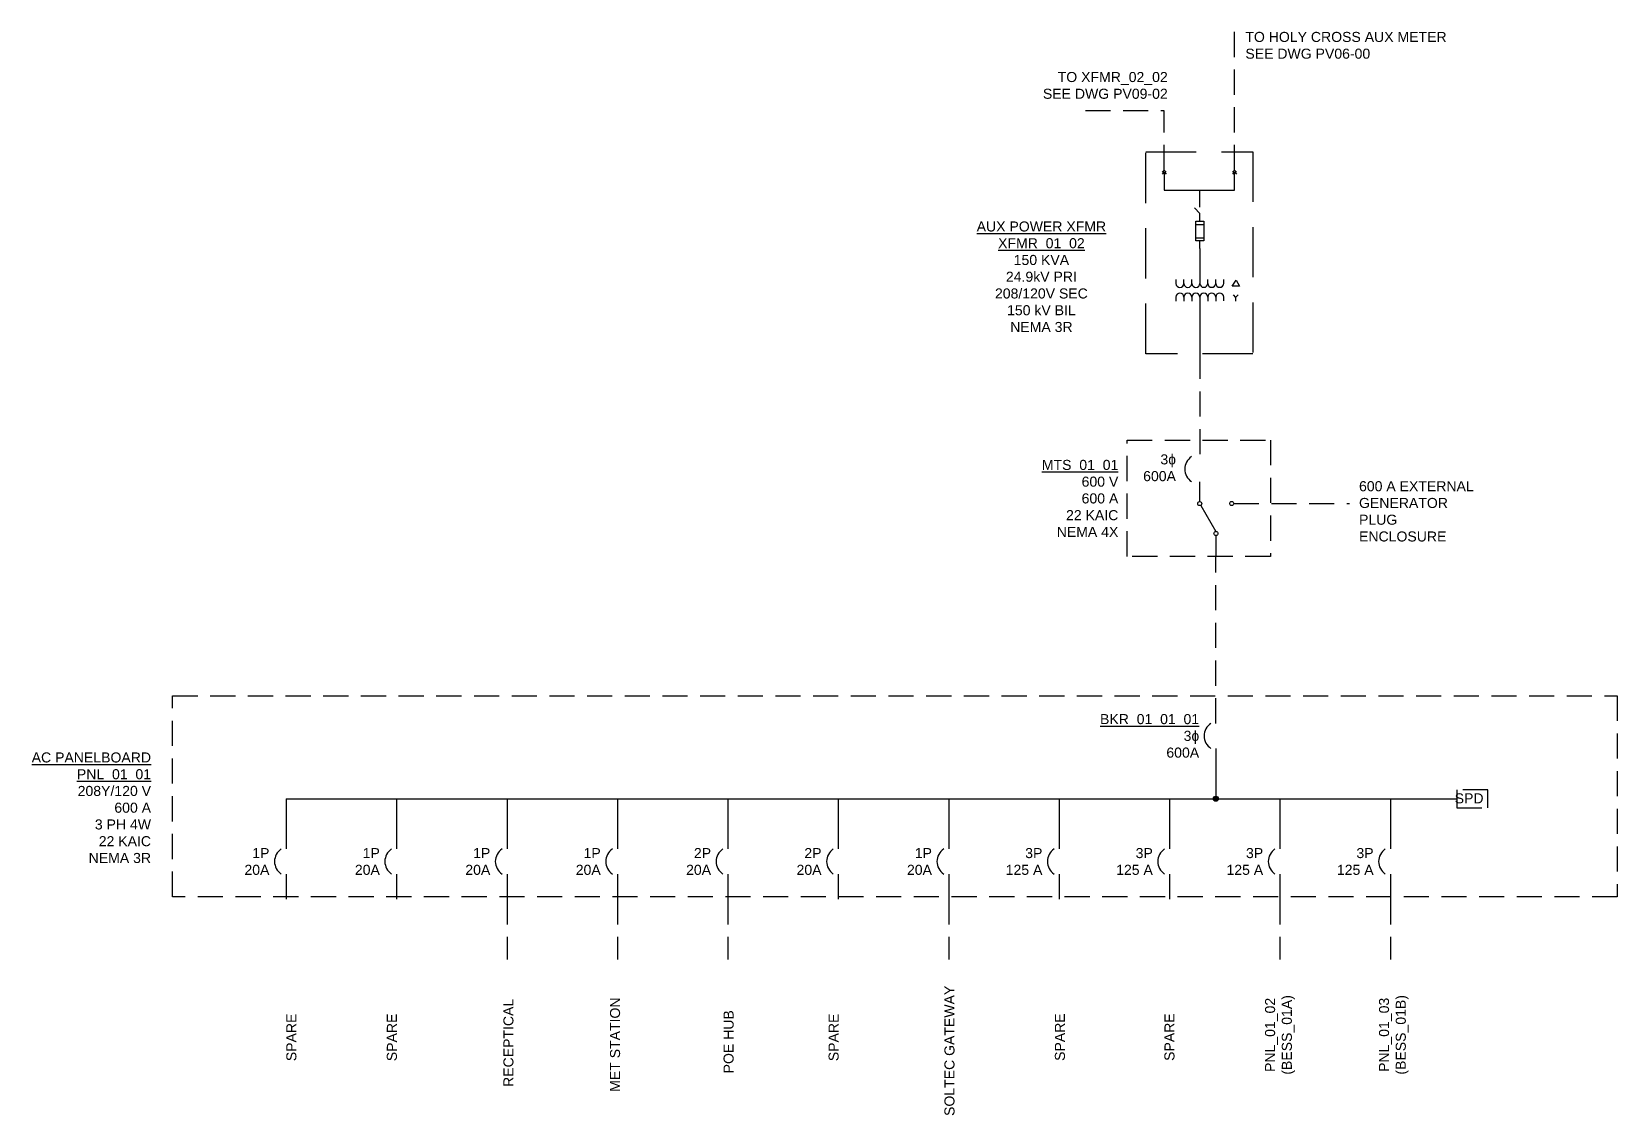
# Model space of a CAD drawing. Header units: feet. Extents: x 0 to 32.4, y -3 to 23.
# Drawn here: x 7.24 to 23.02, y 6.96 to 17.74 of the extents above; entities that cross this region are included whole.
import ezdxf

# ---------------------------------------------------------------- set-up
doc = ezdxf.new("R2010")
doc.units = ezdxf.units.FT
doc.header["$MEASUREMENT"] = 0
for name, pattern in [('DASHED', [0.75, 0.5, -0.25]), ('DASHED2', [0.375, 0.25, -0.125]), ('HIDDEN', [0.375, 0.25, -0.125])]:
    doc.linetypes.add(name, pattern=pattern)
for name, color, linetype in [('E-1LIN', 4, 'Continuous'), ('E-1LIN-CABL-UG', 4, 'HIDDEN'), ('E-ELEC-BRDR', 172, 'DASHED2'), ('E-HVMV-BUS', 52, 'Continuous'), ('E-HVMV-EQUP', 91, 'Continuous'), ('E-LV-BUS', 31, 'Continuous'), ('E-LV-EQUP', 211, 'Continuous'), ('G-ANNO-TEXT', 1, 'Continuous')]:
    doc.layers.add(name, color=color, linetype=linetype)
doc.layers.add('G-TABL', color=7, linetype='Continuous', lineweight=40)
doc.styles.add('NEI-A', font='arial.ttf')

msp = doc.modelspace()

# ---------------------------------------------------------------- texts
at = {"layer": 'G-ANNO-TEXT', "char_height": 0.1, "attachment_point": 1, "style": 'NEI-A'}
for s, width, insert in [('TO HOLY CROSS AUX METER\\PSEE DWG PV06-00', 2.04927, (19.319, 17.741)), ('\\pxqr;TO XFMR_02_02\\PSEE DWG PV09-02', 1.39231, (17.154, 17.342)), ('\\pxqr;{\\LMTS_01_01}\\P600 V\\P600 A\\P22 KAIC\\PNEMA 4X', 0.64058, (17.414, 13.482)), ('600 A EXTERNAL GENERATOR PLUG ENCLOSURE', 1.27514, (20.45, 13.27))]:
    msp.add_mtext_dynamic_manual_height_columns(s, width=width, gutter_width=0.5, heights=[0], dxfattribs=dict(at, insert=insert))
at = {"layer": 'G-ANNO-TEXT', "insert": (18.406, 15.304), "char_height": 0.1, "width": 2.23358, "attachment_point": 6, "style": 'NEI-A'}
msp.add_mtext('\\A1;\\pxqc;{\\LAUX POWER XFMR \\PXFMR_01_02\\P}150 KVA\\P24.9kV PRI \\P208/120V SEC\\P150 kV BIL \\PNEMA 3R', dxfattribs=at)
at = {"layer": 'G-ANNO-TEXT', "char_height": 0.1, "attachment_point": 6, "style": 'NEI-A'}
for s, insert in [('3ɸ\\P600A', (18.628, 13.403)), ('{\\LBKR_01_01_01}\\P3ɸ\\P600A', (18.859, 10.735)), ('{\\LAC PANELBOARD\\PPNL_01_01}\\P208Y/120 V\\P600 A\\P3 PH 4W\\P22 KAIC\\PNEMA 3R', (8.429, 10.02)), ('1P\\P20A', (9.607, 9.485)), ('1P\\P20A', (10.706, 9.485)), ('1P\\P20A', (11.805, 9.485)), ('1P\\P20A', (12.904, 9.485)), ('2P\\P20A', (14.002, 9.485)), ('2P\\P20A', (15.101, 9.485)), ('1P\\P20A', (16.2, 9.485)), ('3P\\P125 A', (17.299, 9.485)), ('3P\\P125 A', (18.398, 9.485)), ('3P\\P125 A', (19.496, 9.485)), ('3P\\P125 A', (20.595, 9.485))]:
    msp.add_mtext(s, dxfattribs=dict(at, insert=insert))
at = {"layer": 'G-ANNO-TEXT', "char_height": 0.1, "attachment_point": 4, "rotation": 90, "style": 'NEI-A'}
for s, insert, width in [('\\A1;\\pxqc;SOLTEC GATEWAY', (16.375, 6.956), 1.29029), ('\\A1;RECEPTICAL', (11.986, 7.242), 1.29029), ('\\A1;MET STATION', (13.047, 7.193), 1.29029), ('\\A1;\\pxqc;PNL_01_02 (BESS_01A)', (19.663, 7.062), 1.39561), ('\\A1;\\pxqc;PNL_01_03 (BESS_01B)', (20.797, 7.048), 1.4246), ('\\A1;SPARE', (9.826, 7.498), 1.29029), ('\\A1;SPARE', (10.826, 7.498), 1.29029), ('\\A1;POE HUB', (14.177, 7.377), 1.29029), ('\\A1;SPARE', (15.222, 7.498), 1.29029), ('\\A1;SPARE', (17.474, 7.501), 1.29029), ('\\A1;SPARE', (18.564, 7.501), 1.29029)]:
    msp.add_mtext(s, dxfattribs=dict(at, insert=insert, width=width))
at = {"layer": 'G-TABL', "insert": (21.689, 10.164), "char_height": 0.1, "attachment_point": 3, "style": 'NEI-A'}
msp.add_mtext_dynamic_manual_height_columns('SPD', width=0.02378, gutter_width=0.547, heights=[0], dxfattribs=at)

# ---------------------------------------------------------------- blocks, each defined once
blk = doc.blocks.new('SCHEMATIC - CONNECTION DOT')
h = blk.add_hatch(color=0)
edge = h.paths.add_edge_path()
edge.add_arc((0, 0), 0.025, 0, 360)
at = {"color": 0}
blk.add_circle((0, 0), 0.025, dxfattribs=at)
blk = doc.blocks.new('FINGER SAFE FUSE')
blk.add_line((1.806, 1.994), (1.736, 1.923))
at = {"linetype": 'Continuous'}
blk.add_lwpolyline([(1.594, 1.711), (1.523, 1.782), (1.7, 1.958), (1.771, 1.888)], close=True, dxfattribs=at)
for points in [[(1.743, 1.859), (1.672, 1.93)], [(1.559, 1.746), (1.488, 1.676), (1.488, 1.576)], [(1.622, 1.739), (1.552, 1.81)]]:
    blk.add_lwpolyline(points, dxfattribs=at)

# ---------------------------------------------------------------- linework, layer by layer
at = {"layer": 'E-1LIN', "linetype": 'HIDDEN'}
msp.add_lwpolyline([(21.733, 10.198), (21.422, 10.198), (21.422, 10.021), (21.733, 10.021)], close=True, dxfattribs=at)
at = {"layer": 'E-1LIN-CABL-UG', "lineweight": -3, "flags": 128}
for points in [[(19.211, 16.366), (19.211, 17.74)], [(18.511, 16.366), (18.511, 16.957), (17.611, 16.957)]]:
    msp.add_lwpolyline(points, dxfattribs=at)
at = {"layer": 'E-1LIN-CABL-UG', "flags": 128}
for points in [[(18.866, 14.538), (18.866, 13.514)], [(19.204, 13.048), (20.354, 13.048)], [(19.026, 10.86), (19.026, 12.521)], [(11.972, 9.11), (11.972, 8.51)], [(13.07, 9.11), (13.07, 8.51)], [(14.169, 9.11), (14.169, 8.51)], [(16.367, 9.11), (16.367, 8.51)], [(19.663, 9.11), (19.663, 8.51)], [(20.762, 9.11), (20.762, 8.51)]]:
    msp.add_lwpolyline(points, dxfattribs=at)
at = {"layer": 'E-ELEC-BRDR', "linetype": 'DASHED'}
msp.add_lwpolyline([(18.33, 16.549), (19.393, 16.549), (19.393, 14.538), (18.33, 14.538)], close=True, dxfattribs=at)
at = {"layer": 'E-ELEC-BRDR'}
for points in [[(18.143, 13.678), (19.568, 13.678), (19.568, 12.521), (18.143, 12.521)], [(8.643, 11.135), (23.02, 11.135), (23.02, 9.135), (8.643, 9.135)]]:
    msp.add_lwpolyline(points, close=True, dxfattribs=at)
at = {"layer": 'E-HVMV-BUS', "flags": 128}
for points in [[(18.511, 16.366), (18.49, 16.344)], [(18.511, 16.349), (18.49, 16.326)], [(18.511, 16.366), (18.532, 16.344)], [(18.511, 16.349), (18.511, 16.166), (19.211, 16.166), (19.211, 16.349)], [(18.511, 16.349), (18.532, 16.326)], [(19.211, 16.366), (19.19, 16.344)], [(19.211, 16.349), (19.19, 16.326)], [(19.211, 16.366), (19.232, 16.344)], [(19.211, 16.349), (19.232, 16.326)], [(18.866, 15.996), (18.866, 16.162)], [(18.866, 15.584), (18.866, 15.238)], [(18.866, 15.102), (18.866, 14.538)]]:
    msp.add_lwpolyline(points, dxfattribs=at)
at = {"layer": 'E-HVMV-EQUP'}
for points in [[(18.628, 15.276), (18.628, 15.237, 0.98026), (18.707, 15.237, 0.98026), (18.786, 15.237, 0.98026), (18.866, 15.238, 0.98026), (18.945, 15.238, 0.98026), (19.024, 15.238, 0.98026), (19.103, 15.238), (19.103, 15.276)], [(19.103, 15.064), (19.103, 15.102, 0.98026), (19.024, 15.102, 0.98026), (18.945, 15.102, 0.98026), (18.866, 15.102, 0.98026), (18.786, 15.102, 0.98026), (18.707, 15.102, 0.98026), (18.628, 15.102), (18.628, 15.063)]]:
    msp.add_lwpolyline(points, format="xyb", dxfattribs=at)
for points in [[(18.707, 15.237), (18.707, 15.276)], [(18.786, 15.237), (18.786, 15.276)], [(18.945, 15.238), (18.945, 15.276)], [(19.024, 15.238), (19.024, 15.276)], [(18.707, 15.102), (18.707, 15.063)], [(18.786, 15.102), (18.786, 15.063)], [(18.945, 15.102), (18.945, 15.063)], [(19.024, 15.102), (19.024, 15.063)]]:
    msp.add_lwpolyline(points, dxfattribs=at)
at = {"layer": 'E-HVMV-EQUP', "flags": 128}
for points in [[(19.262, 15.21), (19.189, 15.21), (19.226, 15.272), (19.262, 15.21)], [(19.196, 15.124), (19.222, 15.098)], [(19.222, 15.098), (19.248, 15.124)], [(19.222, 15.098), (19.222, 15.062)]]:
    msp.add_lwpolyline(points, dxfattribs=at)
at = {"layer": 'E-LV-BUS', "flags": 128}
for points in [[(18.866, 13.068), (18.866, 13.265)], [(19.026, 12.728), (19.026, 12.521)]]:
    msp.add_lwpolyline(points, dxfattribs=at)
at = {"layer": 'E-LV-BUS'}
for points in [[(19.026, 10.61), (19.026, 10.085)], [(9.774, 10.11), (21.422, 10.11)], [(9.774, 10.11), (9.774, 9.61)], [(10.873, 10.11), (10.873, 9.61)], [(11.972, 10.11), (11.972, 9.61)], [(13.07, 10.11), (13.07, 9.61)], [(14.169, 10.11), (14.169, 9.61)], [(15.268, 10.11), (15.268, 9.61)], [(16.367, 10.11), (16.367, 9.61)], [(17.466, 10.11), (17.466, 9.61)], [(18.564, 10.11), (18.564, 9.61)], [(19.663, 10.11), (19.663, 9.61)], [(20.762, 10.11), (20.762, 9.61)], [(9.774, 9.36), (9.774, 9.11)], [(10.873, 9.36), (10.873, 9.11)], [(11.972, 9.36), (11.972, 9.11)], [(13.07, 9.36), (13.07, 9.11)], [(14.169, 9.36), (14.169, 9.11)], [(15.268, 9.36), (15.268, 9.11)], [(16.367, 9.36), (16.367, 9.11)], [(17.466, 9.36), (17.466, 9.11)], [(18.564, 9.36), (18.564, 9.11)], [(19.663, 9.36), (19.663, 9.11)], [(20.762, 9.36), (20.762, 9.11)]]:
    msp.add_lwpolyline(points, dxfattribs=at)
at = {"layer": 'E-LV-EQUP', "flags": 128}
msp.add_lwpolyline([(18.875, 13.029), (19.026, 12.769)], dxfattribs=at)
at = {"layer": 'E-LV-EQUP'}
for centre in [(18.865, 13.047), (19.183, 13.048), (19.026, 12.749)]:
    msp.add_circle(centre, 0.0203, dxfattribs=at)
for centre in [(18.866, 13.39), (19.059, 10.735), (9.808, 9.485), (10.906, 9.485), (12.005, 9.485), (13.104, 9.485), (14.203, 9.485), (15.302, 9.485), (16.4, 9.485), (17.499, 9.485), (18.598, 9.485), (19.697, 9.485), (20.795, 9.485)]:
    msp.add_arc(centre, 0.15, 123.7664, 236.2336, dxfattribs=at)

# ---------------------------------------------------------------- block references
at = {"layer": 'E-HVMV-EQUP', "xscale": 0.7773125992091652, "yscale": 0.7773125992091652, "zscale": 0.7773125992091652, "rotation": 224.9999999999999}
msp.add_blockref('FINGER SAFE FUSE', (18.763, 17.673), dxfattribs=at)
at = {"layer": 'E-LV-BUS'}
msp.add_blockref('SCHEMATIC - CONNECTION DOT', (19.024, 10.11), dxfattribs=at)

msp.set_redraw_order([(e.dxf.handle, doc.entitydb.next_handle()) for e in msp.query("TEXT MTEXT ATTDEF DIMENSION ARC_DIMENSION")])  # texts and dimensions are drawn at this point

doc.saveas('drawing.dxf')
